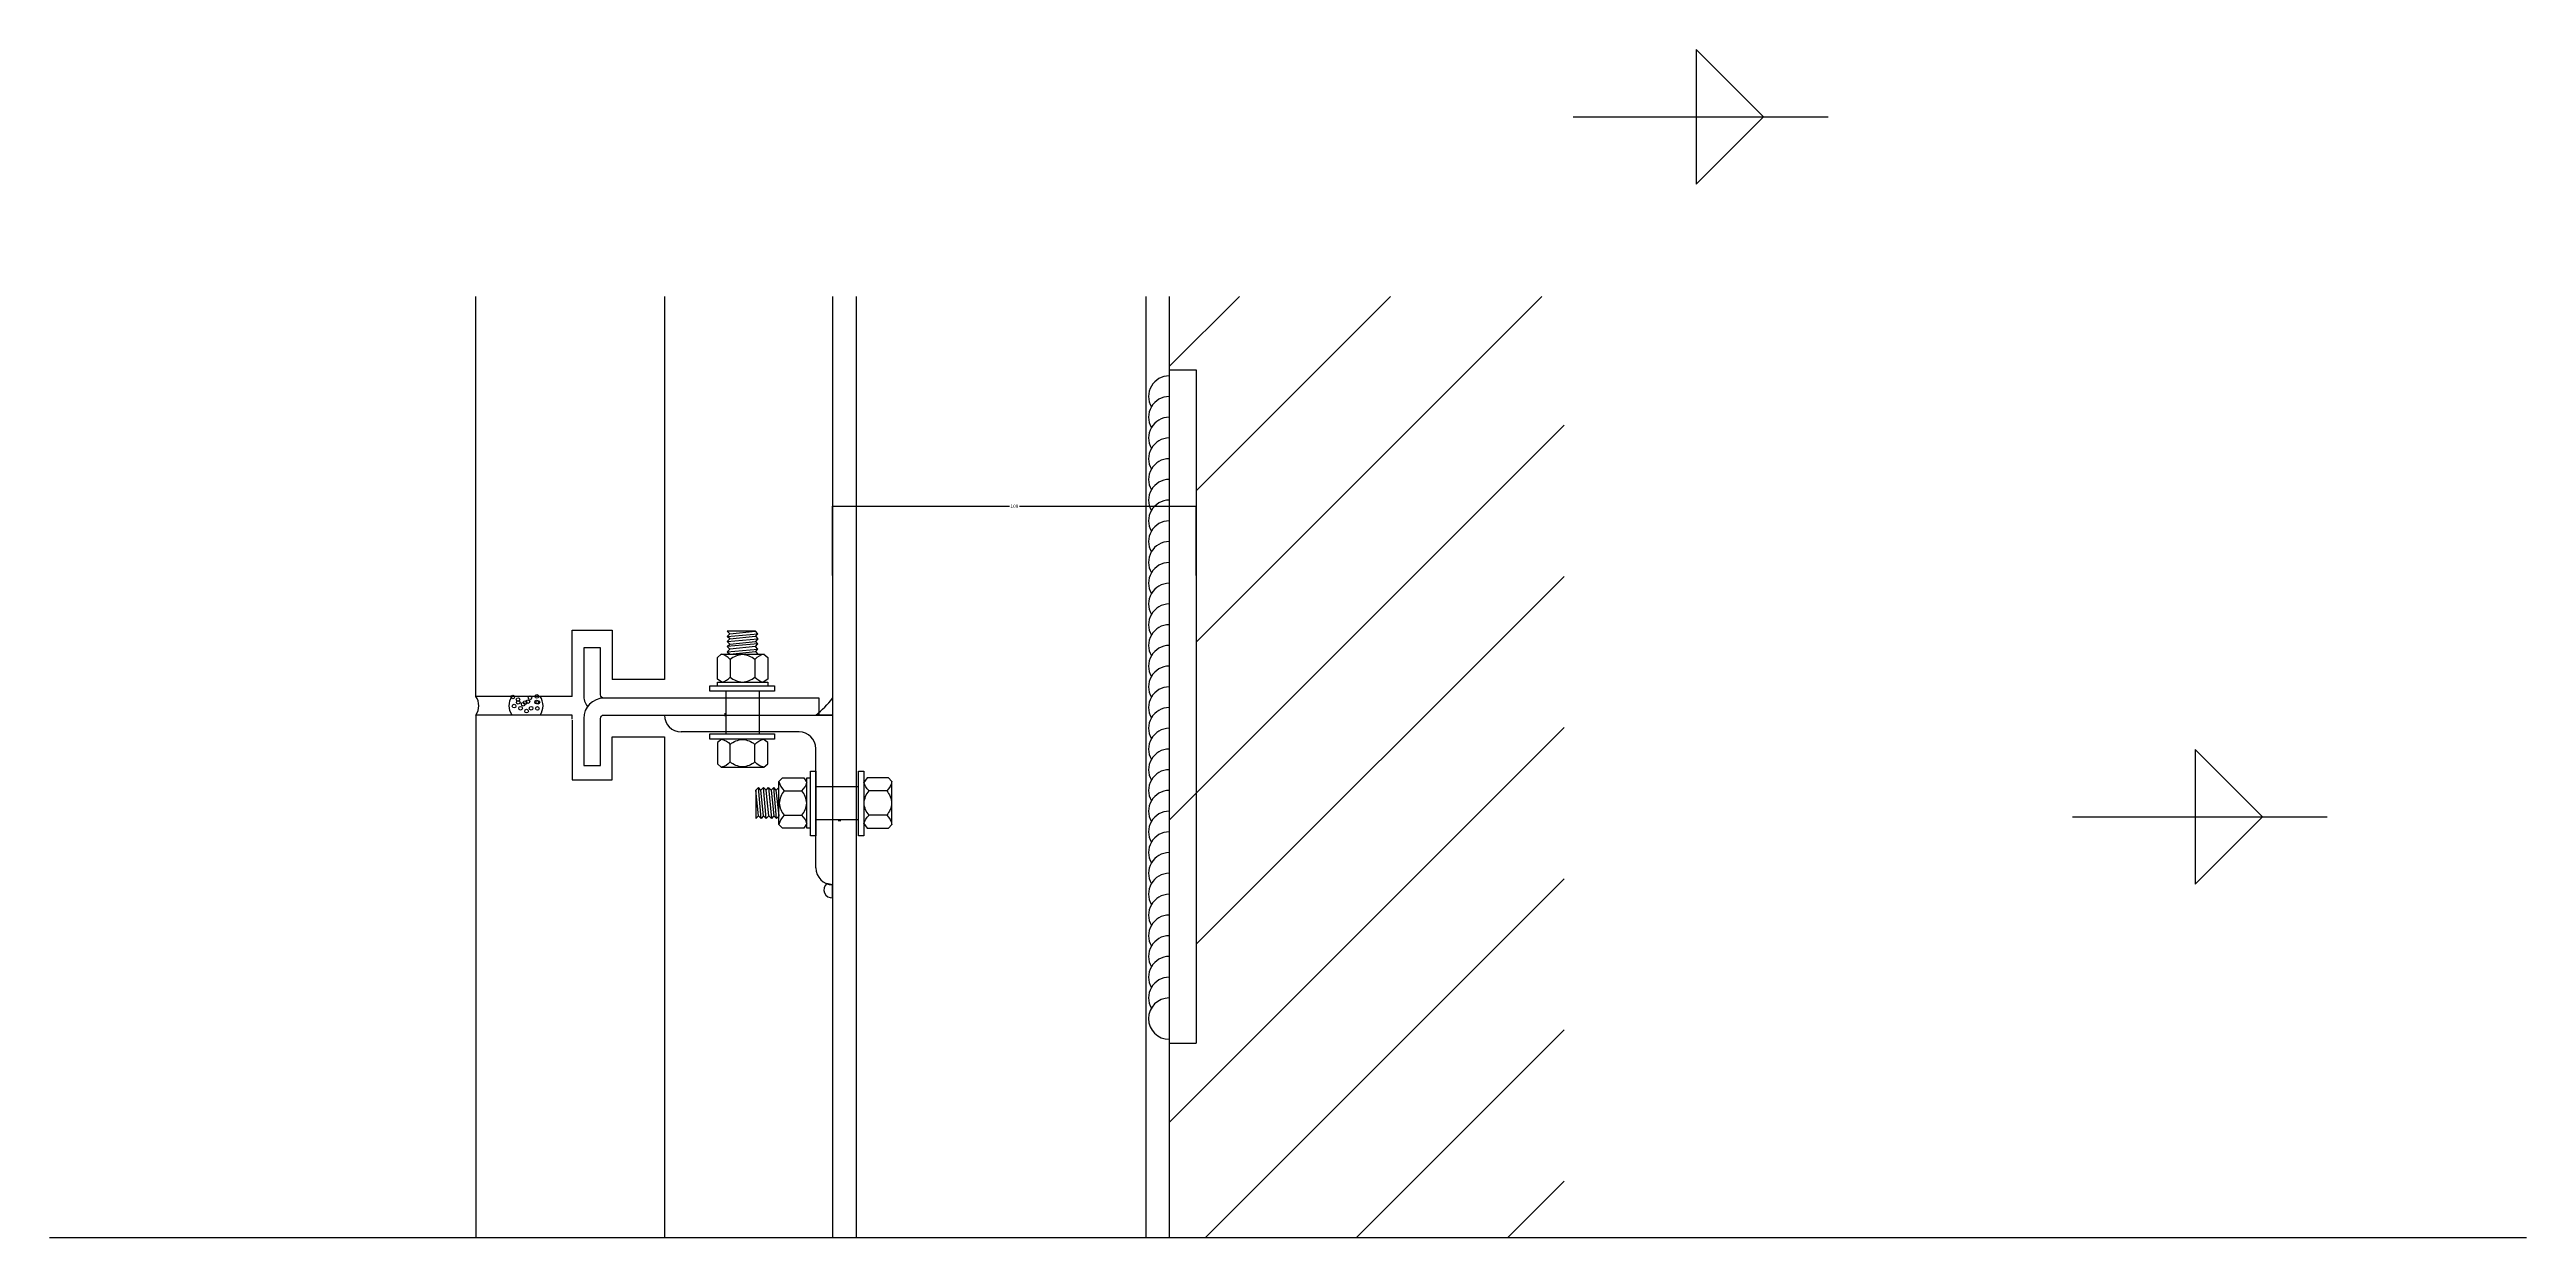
# Model space of a CAD drawing. Header units: metres. Extents: x -208167 to 103314, y -235023 to -104369.
# Drawn here: x 97641 to 98377, y -106361 to -106009 of the extents above; entities that cross this region are included whole.
import ezdxf

# ---------------------------------------------------------------- set-up
doc = ezdxf.new("R2010")
doc.units = ezdxf.units.M
for name, color, linetype in [('4', 4, 'Continuous'), ('8', 8, 'Continuous'), ('PUB_DIM', 3, 'Continuous'), ('图层8', 8, 'Continuous'), ('角钢', 4, 'Continuous'), ('钢管', 6, 'Continuous')]:
    doc.layers.add(name, color=color, linetype=linetype)
doc.dimstyles.get("Standard").update_dxf_attribs({"dimtxt": 2.5, "dimasz": 2.5, "dimexe": 1.25, "dimexo": 0.625, "dimtad": 1, "dimcen": 2.5, "dimazin": 3, "dimtfac": 1, "dimtmove": 0, "dimatfit": 3})

msp = doc.modelspace()

# ---------------------------------------------------------------- blocks, each defined once
blk = doc.blocks.new('hf')
at = {"layer": '8'}
for centre, end in [((97973.63, -106109.84), 210), ((97973.63, -106115.99), 210), ((97973.63, -106122.15), 210), ((97973.63, -106128.3), 210), ((97973.63, -106134.45), 210), ((97973.63, -106140.61), 210), ((97973.63, -106146.76), 210), ((97973.63, -106152.92), 210), ((97973.63, -106159.07), 210.44), ((97973.63, -106165.3), 210), ((97973.63, -106171.46), 210), ((97973.63, -106177.61), 210), ((97973.63, -106183.77), 210), ((97973.63, -106189.92), 210), ((97973.63, -106196.07), 210), ((97973.63, -106202.23), 210), ((97973.63, -106208.38), 210), ((97973.63, -106214.54), 210), ((97973.63, -106220.69), 210), ((97973.63, -106226.84), 210), ((97973.63, -106233), 210), ((97973.63, -106239.15), 210), ((97973.63, -106245.3), 210), ((97973.63, -106251.46), 210), ((97973.63, -106257.61), 210.44), ((97973.63, -106263.85), 210), ((97973.63, -106270), 210), ((97973.63, -106276.15), 210), ((97973.63, -106282.31), 210), ((97973.63, -106288.46), 210), ((97973.63, -106294.62), 270)]:
    blk.add_arc(centre, 6.15, 90, end, dxfattribs=at)
blk = doc.blocks.new('_CLOSEDFILLED')
at = {"color": 0, "linetype": 'BYBLOCK'}
blk.add_solid([(-1, 0.2), (0, 0), (-1, -0.2)], dxfattribs=at)
blk = doc.blocks.new('*D22')
for p, q in [((97873.63, -106164.7), (97873.63, -106144.15)), ((97873.88, -106144.15), (97926.13, -106144.15)), ((97929.13, -106144.15), (97981.38, -106144.15)), ((97981.63, -106164.7), (97981.63, -106144.15))]:
    blk.add_line(p, q)
at = {"layer": 'Defpoints'}
for p in [(97873.63, -106144.15), (97873.63, -106164.7), (97981.63, -106164.7)]:
    blk.add_point(p, dxfattribs=at)
at = {"layer": 'PUB_DIM', "xscale": 0.25, "yscale": 0.25, "rotation": 180}
blk.add_blockref('_CLOSEDFILLED', (97873.63, -106144.15), dxfattribs=at)
at = {"layer": 'PUB_DIM', "xscale": 0.25, "yscale": 0.25}
blk.add_blockref('_CLOSEDFILLED', (97981.63, -106144.15), dxfattribs=at)
at = {"layer": 'PUB_DIM', "insert": (97927.63, -106144.15), "char_height": 1, "attachment_point": 5}
blk.add_mtext('108', dxfattribs=at)

# ---------------------------------------------------------------- dimensions: what is measured, and where the dimension line sits
at = {"layer": 'PUB_DIM'}
dim = msp.add_linear_dim(base=(97873.63, -106144.15), p1=(97873.63, -106164.7), p2=(97981.63, -106164.7), dimstyle='Standard', dxfattribs=at)
dim.commit()
dim.dimension.update_dxf_attribs({"geometry": '*D22', "text_midpoint": (97927.63, -106144.15)})

# ---------------------------------------------------------------- hatches: boundary and pattern name
at = {"layer": '8'}
h = msp.add_hatch(dxfattribs=at)
h.set_pattern_fill('钢筋混凝土', scale=10)
h.set_pattern_definition([(45, (0, 0), (-22.45064, 22.45064), [])])
h.paths.add_polyline_path([(97981.63, -106220.8), (97981.63, -106303.69), (97973.63, -106303.69), (97973.63, -106321.61), (98090.9, -106267.72), (98090.9, -106168.51)])
h.paths.add_polyline_path([(98090.9, -106168.51), (98090.9, -106081.82), (97973.63, -106081.82), (97973.63, -106103.69), (97981.63, -106103.69), (97981.63, -106220.8)])
h.paths.add_polyline_path([(98090.9, -106361.34), (98090.9, -106267.72), (97973.63, -106321.61), (97973.63, -106361.34)])
h = msp.add_hatch(dxfattribs=at)
h.set_pattern_fill('ANSI32', scale=30)
h.paths.add_polyline_path([(97973.63, -106224.63), (97981.63, -106220.8), (97981.63, -106103.69), (97973.63, -106103.69)])
h.paths.add_polyline_path([(97973.63, -106303.69), (97981.63, -106303.69), (97981.63, -106220.8), (97973.63, -106224.63)])
at = {"layer": '图层8'}
h = msp.add_hatch(dxfattribs=at)
h.set_pattern_fill('ANSI33', scale=130)
h.paths.add_polyline_path([(97823.63, -106081.9), (97767.63, -106081.9), (97767.63, -106200.67), (97778.06, -106200.67, -0.77), (97779.12, -106200.67), (97783.33, -106200.67, -0.43), (97784.12, -106200.67), (97785.2, -106200.67, -1.02), (97786.29, -106200.67), (97796.2, -106200.67), (97796.2, -106160.99), (97808.13, -106160.99), (97808.13, -106200.67), (97823.63, -106200.67)])
h = msp.add_hatch(dxfattribs=at)
h.set_pattern_fill('ANSI33', scale=130)
h.paths.add_polyline_path([(97823.63, -106212.67), (97808.13, -106212.67), (97808.13, -106237.43), (97796.2, -106237.43), (97796.2, -106207.67), (97796.2, -106206.19), (97776.06, -106206.19), (97767.63, -106210.86), (97767.63, -106269.41), (97779.11, -106264.85, -1), (97780.96, -106264.11, -1), (97779.11, -106264.85), (97767.63, -106269.41), (97767.63, -106361.36), (97823.63, -106361.36)])

# ---------------------------------------------------------------- linework, layer by layer
for p, q in [((97841.94, -106199.08), (97841.94, -106211.74)), ((97851.78, -106199.08), (97851.78, -106211.74)), ((97841.63, -106205.67), (97841.63, -106206.5)), ((97841.63, -106205.67), (97841.63, -106206.5)), ((97868.63, -106227.41), (97881.28, -106227.41)), ((97868.63, -106237.24), (97881.28, -106237.24)), ((97875.22, -106237.55), (97876.05, -106237.55)), ((97875.22, -106237.55), (97876.05, -106237.55))]:
    msp.add_line(p, q)
for points in [[(97840.74, -106196.44), (97839.39, -106195.48), (97839.39, -106189.14), (97840.5, -106188.12), (97853.22, -106188.12), (97854.33, -106189.14), (97854.33, -106195.48)], [(97843.21, -106189.69), (97843.21, -106194.93)], [(97850.51, -106189.69), (97850.51, -106194.93)], [(97854.33, -106195.48), (97853, -106196.44)], [(97839.39, -106197.48), (97839.39, -106196.44), (97854.33, -106196.44), (97854.33, -106197.43)], [(97796.2, -106207.42), (97796.2, -106206.19)], [(97840.74, -106213.38), (97839.39, -106214.34), (97839.39, -106220.68), (97840.5, -106221.7), (97853.22, -106221.7), (97854.33, -106220.68), (97854.33, -106214.34)], [(97843.21, -106220.13), (97843.21, -106214.89)], [(97850.51, -106220.13), (97850.51, -106214.89)], [(97854.33, -106214.34), (97853, -106213.38)], [(97865.99, -106238.44), (97865.03, -106239.79), (97858.69, -106239.79), (97857.67, -106238.68), (97857.67, -106225.96), (97858.69, -106224.86), (97865.03, -106224.86)], [(97865.03, -106224.86), (97865.99, -106226.19)], [(97867.03, -106239.79), (97865.99, -106239.79), (97865.99, -106224.86), (97866.98, -106224.86)], [(97883.89, -106224.86), (97882.93, -106226.19)], [(97882.93, -106238.44), (97883.89, -106239.79), (97890.23, -106239.79), (97891.24, -106238.68), (97891.24, -106225.96), (97890.23, -106224.86), (97883.89, -106224.86)], [(97859.24, -106228.67), (97864.48, -106228.67)], [(97889.68, -106228.67), (97884.44, -106228.67)], [(97859.24, -106235.97), (97864.48, -106235.97)], [(97889.68, -106235.97), (97884.44, -106235.97)]]:
    msp.add_lwpolyline(points)
for points in [[(97843.21, -106189.69, 0.16), (97840.5, -106188.12, 0.16)], [(97846.84, -106188.23, 0.16), (97843.21, -106189.69, 0.16)], [(97850.51, -106189.69, 0.16), (97846.84, -106188.23, 0.16)], [(97853.24, -106188.12, 0.16), (97850.53, -106189.69, 0.16)], [(97840.74, -106196.44, 0.15), (97843.21, -106194.93, 0.15)], [(97843.21, -106194.93, 0.16), (97846.84, -106196.39, 0.16)], [(97846.84, -106196.39, 0.16), (97850.51, -106194.93, 0.16)], [(97850.53, -106194.93, 0.15), (97853, -106196.44, 0.15)], [(97840.74, -106213.38, -0.15), (97843.21, -106214.89, -0.15)], [(97843.21, -106214.89, -0.16), (97846.84, -106213.43, -0.16)], [(97846.84, -106213.43, -0.16), (97850.51, -106214.89, -0.16)], [(97850.53, -106214.89, -0.15), (97853, -106213.38, -0.15)], [(97843.21, -106220.13, -0.16), (97840.5, -106221.7, -0.16)], [(97846.84, -106221.59, -0.16), (97843.21, -106220.13, -0.16)], [(97850.51, -106220.13, -0.16), (97846.84, -106221.59, -0.16)], [(97853.24, -106221.7, -0.16), (97850.53, -106220.13, -0.16)], [(97857.67, -106225.95, 0.16), (97859.24, -106228.66, 0.16)], [(97859.24, -106228.67, 0.16), (97857.77, -106232.34, 0.16)], [(97857.77, -106232.34, 0.16), (97859.24, -106235.97, 0.16)], [(97864.48, -106228.66, 0.15), (97865.99, -106226.19, 0.15)], [(97865.94, -106232.34, 0.16), (97864.48, -106228.67, 0.16)], [(97864.48, -106235.97, 0.16), (97865.94, -106232.34, 0.16)], [(97884.44, -106228.66, -0.15), (97882.93, -106226.19, -0.15)], [(97882.97, -106232.34, -0.16), (97884.44, -106228.67, -0.16)], [(97884.44, -106235.97, -0.16), (97882.97, -106232.34, -0.16)], [(97891.24, -106225.95, -0.16), (97889.68, -106228.66, -0.16)], [(97889.68, -106228.67, -0.16), (97891.14, -106232.34, -0.16)], [(97891.14, -106232.34, -0.16), (97889.68, -106235.97, -0.16)], [(97859.24, -106235.97, 0.16), (97857.67, -106238.68, 0.16)], [(97865.99, -106238.44, 0.15), (97864.48, -106235.97, 0.15)], [(97882.93, -106238.44, -0.15), (97884.44, -106235.97, -0.15)], [(97889.68, -106235.97, -0.16), (97891.24, -106238.68, -0.16)]]:
    msp.add_lwpolyline(points, format="xyb")
for points in [[(97856.32, -106197.47), (97856.32, -106199.08), (97837.09, -106199.08), (97837.09, -106197.47)], [(97856.32, -106211.74), (97856.32, -106213.34), (97837.09, -106213.34), (97837.09, -106211.74)], [(97867.02, -106222.86), (97868.63, -106222.86), (97868.63, -106242.1), (97867.02, -106242.1)], [(97881.28, -106222.86), (97882.89, -106222.86), (97882.89, -106242.1), (97881.28, -106242.1)]]:
    msp.add_lwpolyline(points, close=True)
at = {"layer": '4'}
for points in [[(97767.63, -106200.67), (97767.63, -106081.9)], [(97823.63, -106081.9), (97823.63, -106195.67), (97808.13, -106195.67)], [(97796.2, -106200.67), (97796.2, -106180.99), (97808.13, -106180.99), (97808.13, -106195.64)], [(97796.2, -106200.67), (97767.63, -106200.67)], [(97767.63, -106206.19), (97767.63, -106361.36)], [(97796.2, -106206.19), (97767.63, -106206.19)], [(97796.2, -106207.67), (97796.2, -106225.43), (97808.13, -106225.43), (97808.13, -106212.67), (97823.63, -106212.67), (97823.63, -106361.36)]]:
    msp.add_lwpolyline(points, dxfattribs=at)
msp.add_lwpolyline([(97805.66, -106201.19, 0.41), (97799.66, -106207.19), (97799.66, -106221.19), (97804.66, -106221.19), (97804.66, -106207.19, -0.41), (97805.66, -106206.19), (97869.66, -106206.19), (97869.66, -106201.19), (97805.66, -106201.19, -0.41), (97804.66, -106200.19), (97804.66, -106186.19), (97799.66, -106186.19), (97799.66, -106200.19, 0.16), (97800.79, -106203.69, 1.04)], format="xyb", dxfattribs=at)
at = {"layer": '8'}
for p, q in [((97973.63, -106081.82), (97973.63, -106361.36)), ((97973.63, -106103.69), (97973.63, -106303.69)), ((97823.01, -106206.19), (97823.01, -106206.19)), ((97873.63, -106256.58), (97873.63, -106256.58))]:
    msp.add_line(p, q, dxfattribs=at)
for points in [[(97842.27, -106181.26), (97843.06, -106182.06), (97850.68, -106181.26)], [(97850.81, -106236.92), (97851.6, -106236.12), (97850.81, -106228.51)]]:
    msp.add_lwpolyline(points, close=True, dxfattribs=at)
for points in [[(97843.06, -106182.06), (97842.3, -106182.82), (97851.44, -106182.02), (97850.68, -106181.26)], [(97842.3, -106184.34), (97851.44, -106183.54), (97850.68, -106184.3), (97851.44, -106185.06), (97842.3, -106185.86), (97843.06, -106185.1), (97842.3, -106184.34), (97843.06, -106183.58), (97850.68, -106182.78), (97851.44, -106182.02)], [(97843.06, -106183.58), (97842.3, -106182.82)], [(97842.3, -106187.38), (97851.44, -106186.58), (97850.68, -106185.82), (97843.06, -106186.62), (97842.3, -106187.38), (97843.06, -106188.14)], [(97843.06, -106186.62), (97842.3, -106185.86)], [(97843.06, -106185.1), (97850.68, -106184.3)], [(97843.06, -106188.14), (97850.68, -106187.34)], [(97850.68, -106182.78), (97851.44, -106183.54)], [(97850.68, -106185.82), (97851.44, -106185.06)], [(97850.68, -106187.34), (97851.44, -106186.58)], [(97850.68, -106187.34), (97851.44, -106188.1)], [(97851.6, -106236.12), (97852.36, -106236.88), (97851.57, -106227.74), (97850.81, -106228.51)], [(97853.89, -106236.88), (97853.09, -106227.74), (97853.85, -106228.51), (97854.61, -106227.74), (97855.41, -106236.88), (97854.65, -106236.12), (97853.89, -106236.88), (97853.13, -106236.12), (97852.33, -106228.51), (97851.57, -106227.74)], [(97852.33, -106228.51), (97853.09, -106227.74)], [(97854.65, -106236.12), (97853.85, -106228.51)], [(97855.37, -106228.51), (97854.61, -106227.74)], [(97856.93, -106236.88), (97856.13, -106227.74), (97855.37, -106228.51), (97856.17, -106236.12), (97856.93, -106236.88), (97857.69, -106236.12)], [(97856.89, -106228.51), (97856.13, -106227.74)], [(97856.89, -106228.51), (97857.65, -106227.74)], [(97857.69, -106236.12), (97856.89, -106228.51)], [(97853.13, -106236.12), (97852.36, -106236.88)], [(97856.17, -106236.12), (97855.41, -106236.88)]]:
    msp.add_lwpolyline(points, dxfattribs=at)
for points in [[(97767.63, -106206.19, 0.31), (97767.63, -106200.67, 0.2)], [(97778.38, -106206.19, -0.31), (97778.38, -106200.67, -0.2)], [(97786.73, -106206.19, 0.31), (97786.73, -106200.67, 0.2)]]:
    msp.add_lwpolyline(points, format="xyb", dxfattribs=at)
msp.add_lwpolyline([(97873.63, -106256.58), (97871.88, -106256.27, 0.74), (97873.63, -106260.47)], format="xyb", close=True, dxfattribs=at)
for centre in [(97778.59, -106200.82), (97778.98, -106203.53), (97780.15, -106201.59), (97780.22, -106202.42), (97780.92, -106204.16), (97781.7, -106202.99), (97782.25, -106202.49), (97783.1, -106202.21), (97783.72, -106201.05), (97784.04, -106204.16), (97785.67, -106202.34), (97785.75, -106200.66), (97785.9, -106204.23), (97786.06, -106202.37), (97782.71, -106205.01)]:
    msp.add_circle(centre, 0.54, dxfattribs=at)
at = {"layer": 'PUB_DIM'}
for p, q in [((98130.12, -106008.51), (98150.12, -106028.51)), ((98130.12, -106008.51), (98130.12, -106048.51)), ((98093.59, -106028.51), (98169.35, -106028.51)), ((98130.12, -106048.51), (98150.12, -106028.51)), ((98278.44, -106216.43), (98278.44, -106256.43)), ((98278.44, -106216.43), (98298.44, -106236.43)), ((98241.91, -106236.43), (98317.66, -106236.43)), ((98278.44, -106256.43), (98298.44, -106236.43)), ((97640.98, -106361.36), (98376.82, -106361.36))]:
    msp.add_line(p, q, dxfattribs=at)
at = {"layer": '角钢'}
for p, q in [((97863.63, -106211.19), (97828.63, -106211.19)), ((97868.63, -106251.58), (97868.63, -106216.19))]:
    msp.add_line(p, q, dxfattribs=at)
msp.add_lwpolyline([(97873.63, -106206.19), (97868.63, -106206.19, 0.05), (97873.63, -106201.19)], format="xyb", close=True, dxfattribs=at)
for centre, start, end in [((97828.63, -106206.19), 180, 270), ((97863.63, -106216.19), 0, 90), ((97873.63, -106251.58), 180, 270)]:
    msp.add_arc(centre, 5, start, end, dxfattribs=at)
at = {"layer": '钢管'}
for p, q in [((97873.63, -106081.82), (97873.63, -106361.36)), ((97880.63, -106081.82), (97880.63, -106361.36)), ((97966.63, -106081.82), (97966.63, -106361.36)), ((97973.63, -106103.69), (97981.63, -106103.69)), ((97981.63, -106103.69), (97981.63, -106303.69)), ((97823.63, -106206.19), (97873.63, -106206.19)), ((97973.63, -106303.69), (97981.63, -106303.69))]:
    msp.add_line(p, q, dxfattribs=at)

# ---------------------------------------------------------------- block references
at = {"layer": '8'}
msp.add_blockref('hf', (0, -1.74), dxfattribs=at)

msp.set_redraw_order([(e.dxf.handle, doc.entitydb.next_handle()) for e in msp.query("TEXT MTEXT ATTDEF DIMENSION ARC_DIMENSION")])  # texts and dimensions are drawn at this point

doc.saveas('drawing.dxf')
